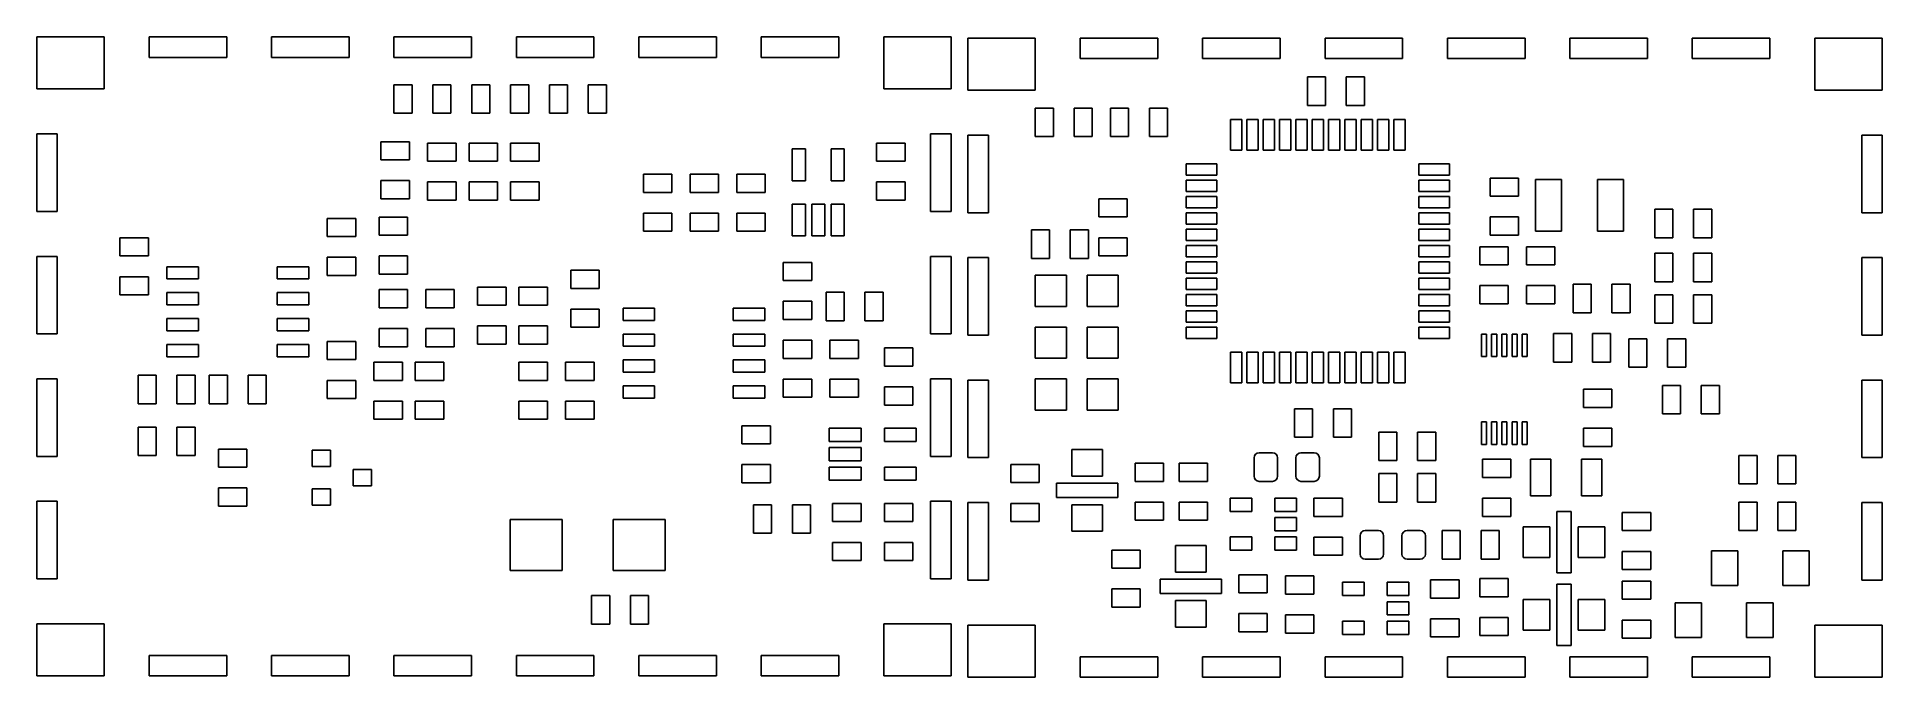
# Model space of a CAD drawing. Extents: x 0.02 to 3.58, y 0.39 to 1.62.
import ezdxf

# ---------------------------------------------------------------- set-up
doc = ezdxf.new("R2010")
doc.units = 0
doc.header["$MEASUREMENT"] = 0
doc.layers.add('BLACK', color=7, linetype='CONTINUOUS')

msp = doc.modelspace()

# ---------------------------------------------------------------- linework, layer by layer
at = {"layer": 'BLACK', "linetype": 'CONTINUOUS'}
for p, q in [((0.018661, 1.51929), (0.018661, 1.61969)), ((0.018661, 1.61969), (0.148583, 1.61969)), ((0.148583, 1.61969), (0.148583, 1.51929)), ((0.235197, 1.58031), (0.235197, 1.61969)), ((0.235197, 1.61969), (0.384803, 1.61969)), ((0.384803, 1.61969), (0.384803, 1.58031)), ((0.471417, 1.58031), (0.471417, 1.61969)), ((0.471417, 1.61969), (0.621024, 1.61969)), ((0.621024, 1.61969), (0.621024, 1.58031)), ((0.707638, 1.58031), (0.707638, 1.61969)), ((0.707638, 1.61969), (0.857244, 1.61969)), ((0.857244, 1.61969), (0.857244, 1.58031)), ((0.943858, 1.58031), (0.943858, 1.61969)), ((0.943858, 1.61969), (1.09346, 1.61969)), ((1.09346, 1.61969), (1.09346, 1.58031)), ((1.18008, 1.58031), (1.18008, 1.61969)), ((1.18008, 1.61969), (1.32969, 1.61969)), ((1.32969, 1.61969), (1.32969, 1.58031)), ((1.4163, 1.58031), (1.4163, 1.61969)), ((1.4163, 1.61969), (1.56591, 1.61969)), ((1.56591, 1.61969), (1.56591, 1.58031)), ((1.65252, 1.51929), (1.65252, 1.61969)), ((1.65252, 1.61969), (1.78244, 1.61969)), ((1.78244, 1.61969), (1.78244, 1.51929)), ((1.815, 1.51689), (1.815, 1.61728)), ((1.815, 1.61728), (1.94492, 1.61728)), ((1.94492, 1.61728), (1.94492, 1.51689)), ((2.03154, 1.57791), (2.03154, 1.61728)), ((2.03154, 1.61728), (2.18114, 1.61728)), ((2.18114, 1.61728), (2.18114, 1.57791)), ((2.26776, 1.57791), (2.26776, 1.61728)), ((2.26776, 1.61728), (2.41736, 1.61728)), ((2.41736, 1.61728), (2.41736, 1.57791)), ((2.50398, 1.57791), (2.50398, 1.61728)), ((2.50398, 1.61728), (2.65358, 1.61728)), ((2.65358, 1.61728), (2.65358, 1.57791)), ((2.7402, 1.57791), (2.7402, 1.61728)), ((2.7402, 1.61728), (2.8898, 1.61728)), ((2.8898, 1.61728), (2.8898, 1.57791)), ((2.97642, 1.57791), (2.97642, 1.61728)), ((2.97642, 1.61728), (3.12602, 1.61728)), ((3.12602, 1.61728), (3.12602, 1.57791)), ((3.21264, 1.57791), (3.21264, 1.61728)), ((3.21264, 1.61728), (3.36224, 1.61728)), ((3.36224, 1.61728), (3.36224, 1.57791)), ((3.44886, 1.51689), (3.44886, 1.61728)), ((3.44886, 1.61728), (3.57878, 1.61728)), ((3.57878, 1.61728), (3.57878, 1.51689)), ((0.384803, 1.58031), (0.235197, 1.58031)), ((0.621024, 1.58031), (0.471417, 1.58031)), ((0.857244, 1.58031), (0.707638, 1.58031)), ((1.09346, 1.58031), (0.943858, 1.58031)), ((1.32969, 1.58031), (1.18008, 1.58031)), ((1.56591, 1.58031), (1.4163, 1.58031)), ((2.18114, 1.57791), (2.03154, 1.57791)), ((2.41736, 1.57791), (2.26776, 1.57791)), ((2.65358, 1.57791), (2.50398, 1.57791)), ((2.8898, 1.57791), (2.7402, 1.57791)), ((3.12602, 1.57791), (2.97642, 1.57791)), ((3.36224, 1.57791), (3.21264, 1.57791)), ((2.47, 1.4875), (2.47, 1.5425)), ((2.47, 1.5425), (2.505, 1.5425)), ((2.505, 1.5425), (2.505, 1.4875)), ((2.545, 1.4875), (2.545, 1.5425)), ((2.545, 1.5425), (2.58, 1.5425)), ((2.58, 1.5425), (2.58, 1.4875)), ((0.148583, 1.51929), (0.018661, 1.51929)), ((0.7075, 1.4725), (0.7075, 1.5275)), ((0.7075, 1.5275), (0.7425, 1.5275)), ((0.7425, 1.5275), (0.7425, 1.4725)), ((0.7825, 1.4725), (0.7825, 1.5275)), ((0.7825, 1.5275), (0.8175, 1.5275)), ((0.8175, 1.5275), (0.8175, 1.4725)), ((0.8575, 1.4725), (0.8575, 1.5275)), ((0.8575, 1.5275), (0.8925, 1.5275)), ((0.8925, 1.5275), (0.8925, 1.4725)), ((0.9325, 1.4725), (0.9325, 1.5275)), ((0.9325, 1.5275), (0.9675, 1.5275)), ((0.9675, 1.5275), (0.9675, 1.4725)), ((1.0075, 1.4725), (1.0075, 1.5275)), ((1.0075, 1.5275), (1.0425, 1.5275)), ((1.0425, 1.5275), (1.0425, 1.4725)), ((1.0825, 1.4725), (1.0825, 1.5275)), ((1.0825, 1.5275), (1.1175, 1.5275)), ((1.1175, 1.5275), (1.1175, 1.4725)), ((1.78244, 1.51929), (1.65252, 1.51929)), ((1.94492, 1.51689), (1.815, 1.51689)), ((3.57878, 1.51689), (3.44886, 1.51689)), ((0.7425, 1.4725), (0.7075, 1.4725)), ((0.8175, 1.4725), (0.7825, 1.4725)), ((0.8925, 1.4725), (0.8575, 1.4725)), ((0.9675, 1.4725), (0.9325, 1.4725)), ((1.0425, 1.4725), (1.0075, 1.4725)), ((1.1175, 1.4725), (1.0825, 1.4725)), ((1.945, 1.4275), (1.945, 1.4825)), ((1.945, 1.4825), (1.98, 1.4825)), ((1.98, 1.4825), (1.98, 1.4275)), ((2.02, 1.4275), (2.02, 1.4825)), ((2.02, 1.4825), (2.055, 1.4825)), ((2.055, 1.4825), (2.055, 1.4275)), ((2.09, 1.4275), (2.09, 1.4825)), ((2.09, 1.4825), (2.125, 1.4825)), ((2.125, 1.4825), (2.125, 1.4275)), ((2.165, 1.4275), (2.165, 1.4825)), ((2.165, 1.4825), (2.2, 1.4825)), ((2.2, 1.4825), (2.2, 1.4275)), ((2.32185, 1.40118), (2.32185, 1.46024)), ((2.32185, 1.46024), (2.3435, 1.46024)), ((2.3435, 1.46024), (2.3435, 1.40118)), ((2.35335, 1.40118), (2.35335, 1.46024)), ((2.35335, 1.46024), (2.375, 1.46024)), ((2.375, 1.46024), (2.375, 1.40118)), ((2.38484, 1.40118), (2.38484, 1.46024)), ((2.38484, 1.46024), (2.4065, 1.46024)), ((2.4065, 1.46024), (2.4065, 1.40118)), ((2.41634, 1.40118), (2.41634, 1.46024)), ((2.41634, 1.46024), (2.43799, 1.46024)), ((2.43799, 1.46024), (2.43799, 1.40118)), ((2.44783, 1.40118), (2.44783, 1.46024)), ((2.44783, 1.46024), (2.46949, 1.46024)), ((2.46949, 1.46024), (2.46949, 1.40118)), ((2.505, 1.4875), (2.47, 1.4875)), ((2.47933, 1.40118), (2.47933, 1.46024)), ((2.47933, 1.46024), (2.50098, 1.46024)), ((2.50098, 1.46024), (2.50098, 1.40118)), ((2.51083, 1.40118), (2.51083, 1.46024)), ((2.51083, 1.46024), (2.53248, 1.46024)), ((2.53248, 1.46024), (2.53248, 1.40118)), ((2.54232, 1.40118), (2.54232, 1.46024)), ((2.54232, 1.46024), (2.56398, 1.46024)), ((2.58, 1.4875), (2.545, 1.4875)), ((2.56398, 1.46024), (2.56398, 1.40118)), ((2.57382, 1.40118), (2.57382, 1.46024)), ((2.57382, 1.46024), (2.59547, 1.46024)), ((2.59547, 1.46024), (2.59547, 1.40118)), ((2.60531, 1.40118), (2.60531, 1.46024)), ((2.60531, 1.46024), (2.62697, 1.46024)), ((2.62697, 1.46024), (2.62697, 1.40118)), ((2.63681, 1.40118), (2.63681, 1.46024)), ((2.63681, 1.46024), (2.65846, 1.46024)), ((2.65846, 1.46024), (2.65846, 1.40118)), ((0.018661, 1.28307), (0.018661, 1.43268)), ((0.018661, 1.43268), (0.058031, 1.43268)), ((0.058031, 1.43268), (0.058031, 1.28307)), ((1.74307, 1.28307), (1.74307, 1.43268)), ((1.74307, 1.43268), (1.78244, 1.43268)), ((1.78244, 1.43268), (1.78244, 1.28307)), ((1.815, 1.28067), (1.815, 1.43028)), ((1.815, 1.43028), (1.85437, 1.43028)), ((1.85437, 1.43028), (1.85437, 1.28067)), ((1.98, 1.4275), (1.945, 1.4275)), ((2.055, 1.4275), (2.02, 1.4275)), ((2.125, 1.4275), (2.09, 1.4275)), ((2.2, 1.4275), (2.165, 1.4275)), ((3.53941, 1.28067), (3.53941, 1.43028)), ((3.53941, 1.43028), (3.57878, 1.43028)), ((3.57878, 1.43028), (3.57878, 1.28067)), ((0.6825, 1.3825), (0.6825, 1.4175)), ((0.6825, 1.4175), (0.7375, 1.4175)), ((0.7375, 1.4175), (0.7375, 1.3825)), ((0.7725, 1.38), (0.7725, 1.415)), ((0.7725, 1.415), (0.8275, 1.415)), ((0.8275, 1.415), (0.8275, 1.38)), ((0.8525, 1.38), (0.8525, 1.415)), ((0.8525, 1.415), (0.9075, 1.415)), ((0.9075, 1.415), (0.9075, 1.38)), ((0.9325, 1.38), (0.9325, 1.415)), ((0.9325, 1.415), (0.9875, 1.415)), ((0.9875, 1.415), (0.9875, 1.38)), ((1.4761, 1.3422), (1.4761, 1.40362)), ((1.4761, 1.40362), (1.50169, 1.40362)), ((1.50169, 1.40362), (1.50169, 1.3422)), ((1.55091, 1.3422), (1.55091, 1.40362)), ((1.55091, 1.40362), (1.5765, 1.40362)), ((1.5765, 1.40362), (1.5765, 1.3422)), ((1.63874, 1.37976), (1.63874, 1.41476)), ((1.63874, 1.41476), (1.69386, 1.41476)), ((1.69386, 1.41476), (1.69386, 1.37976)), ((2.3435, 1.40118), (2.32185, 1.40118)), ((2.375, 1.40118), (2.35335, 1.40118)), ((2.4065, 1.40118), (2.38484, 1.40118)), ((2.43799, 1.40118), (2.41634, 1.40118)), ((2.46949, 1.40118), (2.44783, 1.40118)), ((2.50098, 1.40118), (2.47933, 1.40118)), ((2.53248, 1.40118), (2.51083, 1.40118)), ((2.56398, 1.40118), (2.54232, 1.40118)), ((2.59547, 1.40118), (2.57382, 1.40118)), ((2.62697, 1.40118), (2.60531, 1.40118)), ((2.65846, 1.40118), (2.63681, 1.40118)), ((0.7375, 1.3825), (0.6825, 1.3825)), ((0.8275, 1.38), (0.7725, 1.38)), ((0.9075, 1.38), (0.8525, 1.38)), ((0.9875, 1.38), (0.9325, 1.38)), ((1.1888, 1.31976), (1.1888, 1.35476)), ((1.1888, 1.35476), (1.2438, 1.35476)), ((1.2438, 1.35476), (1.2438, 1.31976)), ((1.2788, 1.31976), (1.2788, 1.35476)), ((1.2788, 1.35476), (1.3338, 1.35476)), ((1.3338, 1.35476), (1.3338, 1.31976)), ((1.3688, 1.31976), (1.3688, 1.35476)), ((1.3688, 1.35476), (1.4238, 1.35476)), ((1.4238, 1.35476), (1.4238, 1.31976)), ((1.69386, 1.37976), (1.63874, 1.37976)), ((2.23622, 1.35295), (2.23622, 1.37461)), ((2.23622, 1.37461), (2.29528, 1.37461)), ((2.29528, 1.35295), (2.23622, 1.35295)), ((2.29528, 1.37461), (2.29528, 1.35295)), ((2.68504, 1.35295), (2.68504, 1.37461)), ((2.68504, 1.37461), (2.74409, 1.37461)), ((2.74409, 1.35295), (2.68504, 1.35295)), ((2.74409, 1.37461), (2.74409, 1.35295)), ((0.6825, 1.3075), (0.6825, 1.3425)), ((0.6825, 1.3425), (0.7375, 1.3425)), ((0.7375, 1.3425), (0.7375, 1.3075)), ((0.7725, 1.305), (0.7725, 1.34)), ((0.7725, 1.34), (0.8275, 1.34)), ((0.8275, 1.34), (0.8275, 1.305)), ((0.8525, 1.305), (0.8525, 1.34)), ((0.8525, 1.34), (0.9075, 1.34)), ((0.9075, 1.34), (0.9075, 1.305)), ((0.9325, 1.305), (0.9325, 1.34)), ((0.9325, 1.34), (0.9875, 1.34)), ((0.9875, 1.34), (0.9875, 1.305)), ((1.2438, 1.31976), (1.1888, 1.31976)), ((1.3338, 1.31976), (1.2788, 1.31976)), ((1.4238, 1.31976), (1.3688, 1.31976)), ((1.50169, 1.3422), (1.4761, 1.3422)), ((1.5765, 1.3422), (1.55091, 1.3422)), ((1.63874, 1.30457), (1.63874, 1.33996)), ((1.63874, 1.33996), (1.69386, 1.33996)), ((1.69386, 1.33996), (1.69386, 1.30457)), ((2.23622, 1.32146), (2.23622, 1.34311)), ((2.23622, 1.34311), (2.29528, 1.34311)), ((2.29528, 1.32146), (2.23622, 1.32146)), ((2.29528, 1.34311), (2.29528, 1.32146)), ((2.68504, 1.32146), (2.68504, 1.34311)), ((2.68504, 1.34311), (2.74409, 1.34311)), ((2.74409, 1.32146), (2.68504, 1.32146)), ((2.74409, 1.34311), (2.74409, 1.32146)), ((2.8225, 1.3125), (2.8225, 1.3475)), ((2.8225, 1.3475), (2.8775, 1.3475)), ((2.8775, 1.3475), (2.8775, 1.3125)), ((2.91, 1.245), (2.91, 1.345)), ((2.91, 1.345), (2.96, 1.345)), ((2.96, 1.345), (2.96, 1.245)), ((3.03, 1.245), (3.03, 1.345)), ((3.03, 1.345), (3.08, 1.345)), ((3.08, 1.345), (3.08, 1.245)), ((0.058031, 1.28307), (0.018661, 1.28307)), ((0.7375, 1.3075), (0.6825, 1.3075)), ((0.8275, 1.305), (0.7725, 1.305)), ((0.9075, 1.305), (0.8525, 1.305)), ((0.9875, 1.305), (0.9325, 1.305)), ((1.4761, 1.23591), (1.4761, 1.29732)), ((1.4761, 1.29732), (1.50169, 1.29732)), ((1.50169, 1.29732), (1.50169, 1.23591)), ((1.5135, 1.23591), (1.5135, 1.29732)), ((1.5135, 1.29732), (1.53909, 1.29732)), ((1.53909, 1.29732), (1.53909, 1.23591)), ((1.55091, 1.23591), (1.55091, 1.29732)), ((1.55091, 1.29732), (1.5765, 1.29732)), ((1.5765, 1.29732), (1.5765, 1.23591)), ((1.69386, 1.30457), (1.63874, 1.30457)), ((1.78244, 1.28307), (1.74307, 1.28307)), ((2.0675, 1.2725), (2.0675, 1.3075)), ((2.0675, 1.3075), (2.1225, 1.3075)), ((2.1225, 1.3075), (2.1225, 1.2725)), ((2.23622, 1.28996), (2.23622, 1.31161)), ((2.23622, 1.31161), (2.29528, 1.31161)), ((2.29528, 1.28996), (2.23622, 1.28996)), ((2.29528, 1.31161), (2.29528, 1.28996)), ((2.68504, 1.28996), (2.68504, 1.31161)), ((2.68504, 1.31161), (2.74409, 1.31161)), ((2.74409, 1.28996), (2.68504, 1.28996)), ((2.74409, 1.31161), (2.74409, 1.28996)), ((2.8775, 1.3125), (2.8225, 1.3125)), ((3.14, 1.2325), (3.14, 1.2875)), ((3.14, 1.2875), (3.175, 1.2875)), ((3.175, 1.2875), (3.175, 1.2325)), ((3.215, 1.2325), (3.215, 1.2875)), ((3.215, 1.2875), (3.25, 1.2875)), ((3.25, 1.2875), (3.25, 1.2325)), ((0.578799, 1.23476), (0.578799, 1.26976)), ((0.578799, 1.26976), (0.633799, 1.26976)), ((0.633799, 1.26976), (0.633799, 1.23476)), ((0.678799, 1.23726), (0.678799, 1.27226)), ((0.678799, 1.27226), (0.733799, 1.27226)), ((0.733799, 1.27226), (0.733799, 1.23726)), ((1.1888, 1.24476), (1.1888, 1.27976)), ((1.1888, 1.27976), (1.2438, 1.27976)), ((1.2438, 1.27976), (1.2438, 1.24476)), ((1.2788, 1.24476), (1.2788, 1.27976)), ((1.2788, 1.27976), (1.3338, 1.27976)), ((1.3338, 1.27976), (1.3338, 1.24476)), ((1.3688, 1.24476), (1.3688, 1.27976)), ((1.3688, 1.27976), (1.4238, 1.27976)), ((1.4238, 1.27976), (1.4238, 1.24476)), ((1.85437, 1.28067), (1.815, 1.28067)), ((1.9375, 1.1925), (1.9375, 1.2475)), ((1.9375, 1.2475), (1.9725, 1.2475)), ((1.9725, 1.2475), (1.9725, 1.1925)), ((2.0125, 1.1925), (2.0125, 1.2475)), ((2.0125, 1.2475), (2.0475, 1.2475)), ((2.0475, 1.2475), (2.0475, 1.1925)), ((2.1225, 1.2725), (2.0675, 1.2725)), ((2.23622, 1.25846), (2.23622, 1.28012)), ((2.23622, 1.28012), (2.29528, 1.28012)), ((2.29528, 1.25846), (2.23622, 1.25846)), ((2.23622, 1.22697), (2.23622, 1.24862)), ((2.23622, 1.24862), (2.29528, 1.24862)), ((2.29528, 1.28012), (2.29528, 1.25846)), ((2.29528, 1.24862), (2.29528, 1.22697)), ((2.68504, 1.25846), (2.68504, 1.28012)), ((2.68504, 1.28012), (2.74409, 1.28012)), ((2.74409, 1.25846), (2.68504, 1.25846)), ((2.68504, 1.22697), (2.68504, 1.24862)), ((2.68504, 1.24862), (2.74409, 1.24862)), ((2.74409, 1.28012), (2.74409, 1.25846)), ((2.74409, 1.24862), (2.74409, 1.22697)), ((2.8225, 1.2375), (2.8225, 1.2725)), ((2.8225, 1.2725), (2.8775, 1.2725)), ((2.8775, 1.2725), (2.8775, 1.2375)), ((3.57878, 1.28067), (3.53941, 1.28067)), ((0.178799, 1.19726), (0.178799, 1.23226)), ((0.178799, 1.23226), (0.233799, 1.23226)), ((0.233799, 1.23226), (0.233799, 1.19726)), ((0.633799, 1.23476), (0.578799, 1.23476)), ((0.733799, 1.23726), (0.678799, 1.23726)), ((1.2438, 1.24476), (1.1888, 1.24476)), ((1.3338, 1.24476), (1.2788, 1.24476)), ((1.4238, 1.24476), (1.3688, 1.24476)), ((1.50169, 1.23591), (1.4761, 1.23591)), ((1.53909, 1.23591), (1.5135, 1.23591)), ((1.5765, 1.23591), (1.55091, 1.23591)), ((2.0675, 1.1975), (2.0675, 1.2325)), ((2.0675, 1.2325), (2.1225, 1.2325)), ((2.1225, 1.2325), (2.1225, 1.1975)), ((2.29528, 1.22697), (2.23622, 1.22697)), ((2.23622, 1.19547), (2.23622, 1.21713)), ((2.23622, 1.21713), (2.29528, 1.21713)), ((2.29528, 1.21713), (2.29528, 1.19547)), ((2.74409, 1.22697), (2.68504, 1.22697)), ((2.68504, 1.19547), (2.68504, 1.21713)), ((2.68504, 1.21713), (2.74409, 1.21713)), ((2.74409, 1.21713), (2.74409, 1.19547)), ((2.8025, 1.18), (2.8025, 1.215)), ((2.8025, 1.215), (2.8575, 1.215)), ((2.8775, 1.2375), (2.8225, 1.2375)), ((2.8575, 1.215), (2.8575, 1.18)), ((2.8925, 1.18), (2.8925, 1.215)), ((2.8925, 1.215), (2.9475, 1.215)), ((2.96, 1.245), (2.91, 1.245)), ((2.9475, 1.215), (2.9475, 1.18)), ((3.08, 1.245), (3.03, 1.245)), ((3.175, 1.2325), (3.14, 1.2325)), ((3.25, 1.2325), (3.215, 1.2325)), ((0.018661, 1.04685), (0.018661, 1.19646)), ((0.018661, 1.19646), (0.058031, 1.19646)), ((0.058031, 1.19646), (0.058031, 1.04685)), ((0.233799, 1.19726), (0.178799, 1.19726)), ((0.269488, 1.15295), (0.269488, 1.17657)), ((0.269488, 1.17657), (0.330512, 1.17657)), ((0.330512, 1.17657), (0.330512, 1.15295)), ((0.482087, 1.15295), (0.482087, 1.17657)), ((0.482087, 1.17657), (0.54311, 1.17657)), ((0.54311, 1.17657), (0.54311, 1.15295)), ((0.578799, 1.15976), (0.578799, 1.19476)), ((0.578799, 1.19476), (0.633799, 1.19476)), ((0.633799, 1.19476), (0.633799, 1.15976)), ((0.678799, 1.16226), (0.678799, 1.19726)), ((0.678799, 1.19726), (0.733799, 1.19726)), ((0.733799, 1.19726), (0.733799, 1.16226)), ((1.4588, 1.14976), (1.4588, 1.18476)), ((1.4588, 1.18476), (1.5138, 1.18476)), ((1.5138, 1.18476), (1.5138, 1.14976)), ((1.74307, 1.04685), (1.74307, 1.19646)), ((1.74307, 1.19646), (1.78244, 1.19646)), ((1.78244, 1.19646), (1.78244, 1.04685)), ((1.815, 1.04445), (1.815, 1.19406)), ((1.815, 1.19406), (1.85437, 1.19406)), ((1.85437, 1.19406), (1.85437, 1.04445)), ((1.9725, 1.1925), (1.9375, 1.1925)), ((2.0475, 1.1925), (2.0125, 1.1925)), ((2.1225, 1.1975), (2.0675, 1.1975)), ((2.29528, 1.19547), (2.23622, 1.19547)), ((2.23622, 1.16398), (2.23622, 1.18563)), ((2.23622, 1.18563), (2.29528, 1.18563)), ((2.29528, 1.18563), (2.29528, 1.16398)), ((2.74409, 1.19547), (2.68504, 1.19547)), ((2.68504, 1.16398), (2.68504, 1.18563)), ((2.68504, 1.18563), (2.74409, 1.18563)), ((2.74409, 1.18563), (2.74409, 1.16398)), ((2.8575, 1.18), (2.8025, 1.18)), ((2.9475, 1.18), (2.8925, 1.18)), ((3.14, 1.1475), (3.14, 1.2025)), ((3.14, 1.2025), (3.175, 1.2025)), ((3.175, 1.2025), (3.175, 1.1475)), ((3.215, 1.1475), (3.215, 1.2025)), ((3.215, 1.2025), (3.25, 1.2025)), ((3.25, 1.2025), (3.25, 1.1475)), ((3.53941, 1.04445), (3.53941, 1.19406)), ((3.53941, 1.19406), (3.57878, 1.19406)), ((3.57878, 1.19406), (3.57878, 1.04445)), ((0.178799, 1.12226), (0.178799, 1.15726)), ((0.178799, 1.15726), (0.233799, 1.15726)), ((0.233799, 1.15726), (0.233799, 1.12226)), ((0.330512, 1.15295), (0.269488, 1.15295)), ((0.54311, 1.15295), (0.482087, 1.15295)), ((0.633799, 1.15976), (0.578799, 1.15976)), ((0.733799, 1.16226), (0.678799, 1.16226)), ((1.0488, 1.13476), (1.0488, 1.16976)), ((1.0488, 1.16976), (1.1038, 1.16976)), ((1.1038, 1.16976), (1.1038, 1.13476)), ((1.5138, 1.14976), (1.4588, 1.14976)), ((1.945, 1.1), (1.945, 1.16)), ((1.945, 1.16), (2.005, 1.16)), ((2.005, 1.16), (2.005, 1.1)), ((2.045, 1.1), (2.045, 1.16)), ((2.045, 1.16), (2.105, 1.16)), ((2.105, 1.16), (2.105, 1.1)), ((2.29528, 1.16398), (2.23622, 1.16398)), ((2.23622, 1.13248), (2.23622, 1.15413)), ((2.23622, 1.15413), (2.29528, 1.15413)), ((2.29528, 1.15413), (2.29528, 1.13248)), ((2.74409, 1.16398), (2.68504, 1.16398)), ((2.68504, 1.13248), (2.68504, 1.15413)), ((2.68504, 1.15413), (2.74409, 1.15413)), ((2.74409, 1.15413), (2.74409, 1.13248)), ((2.8025, 1.105), (2.8025, 1.14)), ((2.8025, 1.14), (2.8575, 1.14)), ((2.8575, 1.14), (2.8575, 1.105)), ((2.8925, 1.105), (2.8925, 1.14)), ((2.8925, 1.14), (2.9475, 1.14)), ((2.9475, 1.14), (2.9475, 1.105)), ((2.9825, 1.0875), (2.9825, 1.1425)), ((2.9825, 1.1425), (3.0175, 1.1425)), ((3.0175, 1.1425), (3.0175, 1.0875)), ((3.0575, 1.0875), (3.0575, 1.1425)), ((3.0575, 1.1425), (3.0925, 1.1425)), ((3.0925, 1.1425), (3.0925, 1.0875)), ((3.175, 1.1475), (3.14, 1.1475)), ((3.25, 1.1475), (3.215, 1.1475)), ((0.233799, 1.12226), (0.178799, 1.12226)), ((0.269488, 1.10295), (0.269488, 1.12657)), ((0.269488, 1.12657), (0.330512, 1.12657)), ((0.330512, 1.12657), (0.330512, 1.10295)), ((0.482087, 1.10295), (0.482087, 1.12657)), ((0.482087, 1.12657), (0.54311, 1.12657)), ((0.54311, 1.12657), (0.54311, 1.10295)), ((0.678799, 1.09726), (0.678799, 1.13226)), ((0.678799, 1.13226), (0.733799, 1.13226)), ((0.733799, 1.13226), (0.733799, 1.09726)), ((0.768799, 1.09726), (0.768799, 1.13226)), ((0.768799, 1.13226), (0.823799, 1.13226)), ((0.823799, 1.13226), (0.823799, 1.09726)), ((0.868799, 1.10226), (0.868799, 1.13726)), ((0.868799, 1.13726), (0.923799, 1.13726)), ((0.923799, 1.13726), (0.923799, 1.10226)), ((0.948799, 1.10226), (0.948799, 1.13726)), ((0.948799, 1.13726), (1.0038, 1.13726)), ((1.0038, 1.13726), (1.0038, 1.10226)), ((1.1038, 1.13476), (1.0488, 1.13476)), ((1.4588, 1.07476), (1.4588, 1.10976)), ((1.4588, 1.10976), (1.5138, 1.10976)), ((1.5138, 1.10976), (1.5138, 1.07476)), ((1.5413, 1.07226), (1.5413, 1.12726)), ((1.5413, 1.12726), (1.5763, 1.12726)), ((1.5763, 1.12726), (1.5763, 1.07226)), ((1.6163, 1.07226), (1.6163, 1.12726)), ((1.6163, 1.12726), (1.6513, 1.12726)), ((1.6513, 1.12726), (1.6513, 1.07226)), ((2.29528, 1.13248), (2.23622, 1.13248)), ((2.23622, 1.10098), (2.23622, 1.12264)), ((2.23622, 1.12264), (2.29528, 1.12264)), ((2.29528, 1.12264), (2.29528, 1.10098)), ((2.74409, 1.13248), (2.68504, 1.13248)), ((2.68504, 1.10098), (2.68504, 1.12264)), ((2.68504, 1.12264), (2.74409, 1.12264)), ((2.74409, 1.12264), (2.74409, 1.10098)), ((2.8575, 1.105), (2.8025, 1.105)), ((2.9475, 1.105), (2.8925, 1.105)), ((3.14, 1.0675), (3.14, 1.1225)), ((3.14, 1.1225), (3.175, 1.1225)), ((3.175, 1.1225), (3.175, 1.0675)), ((3.215, 1.0675), (3.215, 1.1225)), ((3.215, 1.1225), (3.25, 1.1225)), ((3.25, 1.1225), (3.25, 1.0675)), ((0.330512, 1.10295), (0.269488, 1.10295)), ((0.269488, 1.05295), (0.269488, 1.07657)), ((0.269488, 1.07657), (0.330512, 1.07657)), ((0.330512, 1.07657), (0.330512, 1.05295)), ((0.54311, 1.10295), (0.482087, 1.10295)), ((0.482087, 1.05295), (0.482087, 1.07657)), ((0.482087, 1.07657), (0.54311, 1.07657)), ((0.54311, 1.07657), (0.54311, 1.05295)), ((0.733799, 1.09726), (0.678799, 1.09726)), ((0.823799, 1.09726), (0.768799, 1.09726)), ((0.923799, 1.10226), (0.868799, 1.10226)), ((1.0038, 1.10226), (0.948799, 1.10226)), ((1.0488, 1.05976), (1.0488, 1.09476)), ((1.0488, 1.09476), (1.1038, 1.09476)), ((1.1038, 1.09476), (1.1038, 1.05976)), ((1.14949, 1.07295), (1.14949, 1.09657)), ((1.14949, 1.09657), (1.21051, 1.09657)), ((1.21051, 1.07295), (1.14949, 1.07295)), ((1.21051, 1.09657), (1.21051, 1.07295)), ((1.36209, 1.07295), (1.36209, 1.09657)), ((1.36209, 1.09657), (1.42311, 1.09657)), ((1.42311, 1.07295), (1.36209, 1.07295)), ((1.42311, 1.09657), (1.42311, 1.07295)), ((1.5138, 1.07476), (1.4588, 1.07476)), ((1.5763, 1.07226), (1.5413, 1.07226)), ((1.6513, 1.07226), (1.6163, 1.07226)), ((2.005, 1.1), (1.945, 1.1)), ((2.105, 1.1), (2.045, 1.1)), ((2.29528, 1.10098), (2.23622, 1.10098)), ((2.23622, 1.06949), (2.23622, 1.09114)), ((2.23622, 1.09114), (2.29528, 1.09114)), ((2.29528, 1.06949), (2.23622, 1.06949)), ((2.29528, 1.09114), (2.29528, 1.06949)), ((2.74409, 1.10098), (2.68504, 1.10098)), ((2.68504, 1.06949), (2.68504, 1.09114)), ((2.68504, 1.09114), (2.74409, 1.09114)), ((2.74409, 1.06949), (2.68504, 1.06949)), ((2.74409, 1.09114), (2.74409, 1.06949)), ((3.0175, 1.0875), (2.9825, 1.0875)), ((3.0925, 1.0875), (3.0575, 1.0875)), ((0.058031, 1.04685), (0.018661, 1.04685)), ((0.330512, 1.05295), (0.269488, 1.05295)), ((0.54311, 1.05295), (0.482087, 1.05295)), ((0.678799, 1.02226), (0.678799, 1.05726)), ((0.678799, 1.05726), (0.733799, 1.05726)), ((0.733799, 1.05726), (0.733799, 1.02226)), ((0.768799, 1.02226), (0.768799, 1.05726)), ((0.768799, 1.05726), (0.823799, 1.05726)), ((0.823799, 1.05726), (0.823799, 1.02226)), ((0.868799, 1.02726), (0.868799, 1.06226)), ((0.868799, 1.06226), (0.923799, 1.06226)), ((0.923799, 1.06226), (0.923799, 1.02726)), ((0.948799, 1.02726), (0.948799, 1.06226)), ((0.948799, 1.06226), (1.0038, 1.06226)), ((1.0038, 1.06226), (1.0038, 1.02726)), ((1.1038, 1.05976), (1.0488, 1.05976)), ((1.14949, 1.02295), (1.14949, 1.04657)), ((1.14949, 1.04657), (1.21051, 1.04657)), ((1.21051, 1.04657), (1.21051, 1.02295)), ((1.36209, 1.02295), (1.36209, 1.04657)), ((1.36209, 1.04657), (1.42311, 1.04657)), ((1.42311, 1.04657), (1.42311, 1.02295)), ((1.4588, 0.999764), (1.4588, 1.03476)), ((1.4588, 1.03476), (1.5138, 1.03476)), ((1.5138, 1.03476), (1.5138, 0.999764)), ((1.5488, 0.999764), (1.5488, 1.03476)), ((1.5488, 1.03476), (1.6038, 1.03476)), ((1.6038, 1.03476), (1.6038, 0.999764)), ((1.78244, 1.04685), (1.74307, 1.04685)), ((1.85437, 1.04445), (1.815, 1.04445)), ((1.945, 1), (1.945, 1.06)), ((1.945, 1.06), (2.005, 1.06)), ((2.005, 1.06), (2.005, 1)), ((2.045, 1), (2.045, 1.06)), ((2.045, 1.06), (2.105, 1.06)), ((2.105, 1.06), (2.105, 1)), ((2.23622, 1.03799), (2.23622, 1.05965)), ((2.23622, 1.05965), (2.29528, 1.05965)), ((2.29528, 1.03799), (2.23622, 1.03799)), ((2.29528, 1.05965), (2.29528, 1.03799)), ((2.68504, 1.03799), (2.68504, 1.05965)), ((2.68504, 1.05965), (2.74409, 1.05965)), ((2.74409, 1.03799), (2.68504, 1.03799)), ((2.74409, 1.05965), (2.74409, 1.03799)), ((2.80571, 1.00299), (2.80571, 1.0463)), ((2.80571, 1.0463), (2.81555, 1.0463)), ((2.81555, 1.0463), (2.81555, 1.00299)), ((2.82539, 1.00299), (2.82539, 1.0463)), ((2.82539, 1.0463), (2.83524, 1.0463)), ((2.83524, 1.0463), (2.83524, 1.00299)), ((2.84508, 1.00299), (2.84508, 1.0463)), ((2.84508, 1.0463), (2.85492, 1.0463)), ((2.85492, 1.0463), (2.85492, 1.00299)), ((2.86476, 1.00299), (2.86476, 1.0463)), ((2.86476, 1.0463), (2.87461, 1.0463)), ((2.87461, 1.0463), (2.87461, 1.00299)), ((2.88445, 1.00299), (2.88445, 1.0463)), ((2.88445, 1.0463), (2.89429, 1.0463)), ((2.89429, 1.0463), (2.89429, 1.00299)), ((2.945, 0.9925), (2.945, 1.0475)), ((2.945, 1.0475), (2.98, 1.0475)), ((2.98, 1.0475), (2.98, 0.9925)), ((3.02, 0.9925), (3.02, 1.0475)), ((3.02, 1.0475), (3.055, 1.0475)), ((3.055, 1.0475), (3.055, 0.9925)), ((3.09, 0.9825), (3.09, 1.0375)), ((3.09, 1.0375), (3.125, 1.0375)), ((3.125, 1.0375), (3.125, 0.9825)), ((3.175, 1.0675), (3.14, 1.0675)), ((3.165, 0.9825), (3.165, 1.0375)), ((3.165, 1.0375), (3.2, 1.0375)), ((3.2, 1.0375), (3.2, 0.9825)), ((3.25, 1.0675), (3.215, 1.0675)), ((3.57878, 1.04445), (3.53941, 1.04445)), ((0.269488, 1.00295), (0.269488, 1.02657)), ((0.269488, 1.02657), (0.330512, 1.02657)), ((0.330512, 1.00295), (0.269488, 1.00295)), ((0.330512, 1.02657), (0.330512, 1.00295)), ((0.482087, 1.00295), (0.482087, 1.02657)), ((0.482087, 1.02657), (0.54311, 1.02657)), ((0.54311, 1.00295), (0.482087, 1.00295)), ((0.54311, 1.02657), (0.54311, 1.00295)), ((0.578799, 0.997264), (0.578799, 1.03226)), ((0.578799, 1.03226), (0.633799, 1.03226)), ((0.633799, 0.997264), (0.578799, 0.997264)), ((0.633799, 1.03226), (0.633799, 0.997264)), ((0.733799, 1.02226), (0.678799, 1.02226)), ((0.823799, 1.02226), (0.768799, 1.02226)), ((0.923799, 1.02726), (0.868799, 1.02726)), ((1.0038, 1.02726), (0.948799, 1.02726)), ((1.21051, 1.02295), (1.14949, 1.02295)), ((1.42311, 1.02295), (1.36209, 1.02295)), ((1.5138, 0.999764), (1.4588, 0.999764)), ((1.6038, 0.999764), (1.5488, 0.999764)), ((1.6538, 0.984764), (1.6538, 1.01976)), ((1.6538, 1.01976), (1.7088, 1.01976)), ((1.7088, 1.01976), (1.7088, 0.984764)), ((2.005, 1), (1.945, 1)), ((2.105, 1), (2.045, 1)), ((2.32185, 0.952362), (2.32185, 1.01142)), ((2.32185, 1.01142), (2.3435, 1.01142)), ((2.3435, 1.01142), (2.3435, 0.952362)), ((2.35335, 0.952362), (2.35335, 1.01142)), ((2.35335, 1.01142), (2.375, 1.01142)), ((2.375, 1.01142), (2.375, 0.952362)), ((2.38484, 0.952362), (2.38484, 1.01142)), ((2.38484, 1.01142), (2.4065, 1.01142)), ((2.4065, 1.01142), (2.4065, 0.952362)), ((2.41634, 0.952362), (2.41634, 1.01142)), ((2.41634, 1.01142), (2.43799, 1.01142)), ((2.43799, 1.01142), (2.43799, 0.952362)), ((2.44783, 0.952362), (2.44783, 1.01142)), ((2.44783, 1.01142), (2.46949, 1.01142)), ((2.46949, 1.01142), (2.46949, 0.952362)), ((2.47933, 0.952362), (2.47933, 1.01142)), ((2.47933, 1.01142), (2.50098, 1.01142)), ((2.50098, 1.01142), (2.50098, 0.952362)), ((2.51083, 0.952362), (2.51083, 1.01142)), ((2.51083, 1.01142), (2.53248, 1.01142)), ((2.53248, 1.01142), (2.53248, 0.952362)), ((2.54232, 0.952362), (2.54232, 1.01142)), ((2.54232, 1.01142), (2.56398, 1.01142)), ((2.56398, 1.01142), (2.56398, 0.952362)), ((2.57382, 0.952362), (2.57382, 1.01142)), ((2.57382, 1.01142), (2.59547, 1.01142)), ((2.59547, 1.01142), (2.59547, 0.952362)), ((2.60531, 0.952362), (2.60531, 1.01142)), ((2.60531, 1.01142), (2.62697, 1.01142)), ((2.62697, 1.01142), (2.62697, 0.952362)), ((2.63681, 0.952362), (2.63681, 1.01142)), ((2.63681, 1.01142), (2.65846, 1.01142)), ((2.65846, 1.01142), (2.65846, 0.952362)), ((2.81555, 1.00299), (2.80571, 1.00299)), ((2.83524, 1.00299), (2.82539, 1.00299)), ((2.85492, 1.00299), (2.84508, 1.00299)), ((2.87461, 1.00299), (2.86476, 1.00299)), ((2.89429, 1.00299), (2.88445, 1.00299)), ((0.213799, 0.912264), (0.213799, 0.967264)), ((0.213799, 0.967264), (0.248799, 0.967264)), ((0.248799, 0.967264), (0.248799, 0.912264)), ((0.288799, 0.912264), (0.288799, 0.967264)), ((0.288799, 0.967264), (0.323799, 0.967264)), ((0.323799, 0.967264), (0.323799, 0.912264)), ((0.351299, 0.912264), (0.351299, 0.967264)), ((0.351299, 0.967264), (0.386299, 0.967264)), ((0.386299, 0.967264), (0.386299, 0.912264)), ((0.426299, 0.912264), (0.426299, 0.967264)), ((0.426299, 0.967264), (0.461299, 0.967264)), ((0.461299, 0.967264), (0.461299, 0.912264)), ((0.668799, 0.957264), (0.668799, 0.992264)), ((0.668799, 0.992264), (0.723799, 0.992264)), ((0.723799, 0.992264), (0.723799, 0.957264)), ((0.748799, 0.957264), (0.748799, 0.992264)), ((0.748799, 0.992264), (0.803799, 0.992264)), ((0.803799, 0.992264), (0.803799, 0.957264)), ((0.948799, 0.957264), (0.948799, 0.992264)), ((0.948799, 0.992264), (1.0038, 0.992264)), ((1.0038, 0.992264), (1.0038, 0.957264)), ((1.0388, 0.957264), (1.0388, 0.992264)), ((1.0388, 0.992264), (1.0938, 0.992264)), ((1.0938, 0.992264), (1.0938, 0.957264)), ((1.14949, 0.972953), (1.14949, 0.996575)), ((1.14949, 0.996575), (1.21051, 0.996575)), ((1.21051, 0.972953), (1.14949, 0.972953)), ((1.21051, 0.996575), (1.21051, 0.972953)), ((1.36209, 0.972953), (1.36209, 0.996575)), ((1.36209, 0.996575), (1.42311, 0.996575)), ((1.42311, 0.972953), (1.36209, 0.972953)), ((1.42311, 0.996575), (1.42311, 0.972953)), ((1.7088, 0.984764), (1.6538, 0.984764)), ((2.98, 0.9925), (2.945, 0.9925)), ((3.055, 0.9925), (3.02, 0.9925)), ((3.125, 0.9825), (3.09, 0.9825)), ((3.2, 0.9825), (3.165, 0.9825)), ((0.018661, 0.81063), (0.018661, 0.960236)), ((0.018661, 0.960236), (0.058031, 0.960236)), ((0.058031, 0.960236), (0.058031, 0.81063)), ((0.578799, 0.922264), (0.578799, 0.957264)), ((0.578799, 0.957264), (0.633799, 0.957264)), ((0.633799, 0.957264), (0.633799, 0.922264)), ((0.723799, 0.957264), (0.668799, 0.957264)), ((0.803799, 0.957264), (0.748799, 0.957264)), ((1.0038, 0.957264), (0.948799, 0.957264)), ((1.0938, 0.957264), (1.0388, 0.957264)), ((1.14949, 0.922953), (1.14949, 0.946575)), ((1.14949, 0.946575), (1.21051, 0.946575)), ((1.21051, 0.946575), (1.21051, 0.922953)), ((1.36209, 0.922953), (1.36209, 0.946575)), ((1.36209, 0.946575), (1.42311, 0.946575)), ((1.42311, 0.946575), (1.42311, 0.922953)), ((1.4588, 0.924764), (1.4588, 0.959764)), ((1.4588, 0.959764), (1.5138, 0.959764)), ((1.5138, 0.959764), (1.5138, 0.924764)), ((1.5488, 0.924764), (1.5488, 0.959764)), ((1.5488, 0.959764), (1.6038, 0.959764)), ((1.6038, 0.959764), (1.6038, 0.924764)), ((1.6538, 0.909764), (1.6538, 0.944764)), ((1.6538, 0.944764), (1.7088, 0.944764)), ((1.7088, 0.944764), (1.7088, 0.909764)), ((1.74307, 0.81063), (1.74307, 0.960236)), ((1.74307, 0.960236), (1.78244, 0.960236)), ((1.78244, 0.960236), (1.78244, 0.81063)), ((1.815, 0.808228), (1.815, 0.957835)), ((1.815, 0.957835), (1.85437, 0.957835)), ((1.85437, 0.957835), (1.85437, 0.808228)), ((1.945, 0.9), (1.945, 0.96)), ((1.945, 0.96), (2.005, 0.96)), ((2.005, 0.96), (2.005, 0.9)), ((2.045, 0.9), (2.045, 0.96)), ((2.045, 0.96), (2.105, 0.96)), ((2.105, 0.96), (2.105, 0.9)), ((2.3435, 0.952362), (2.32185, 0.952362)), ((2.375, 0.952362), (2.35335, 0.952362)), ((2.4065, 0.952362), (2.38484, 0.952362)), ((2.43799, 0.952362), (2.41634, 0.952362)), ((2.46949, 0.952362), (2.44783, 0.952362)), ((2.50098, 0.952362), (2.47933, 0.952362)), ((2.53248, 0.952362), (2.51083, 0.952362)), ((2.56398, 0.952362), (2.54232, 0.952362)), ((2.59547, 0.952362), (2.57382, 0.952362)), ((2.62697, 0.952362), (2.60531, 0.952362)), ((2.65846, 0.952362), (2.63681, 0.952362)), ((3.0025, 0.905), (3.0025, 0.94)), ((3.0025, 0.94), (3.0575, 0.94)), ((3.0575, 0.94), (3.0575, 0.905)), ((3.155, 0.8925), (3.155, 0.9475)), ((3.155, 0.9475), (3.19, 0.9475)), ((3.19, 0.9475), (3.19, 0.8925)), ((3.23, 0.8925), (3.23, 0.9475)), ((3.23, 0.9475), (3.265, 0.9475)), ((3.265, 0.9475), (3.265, 0.8925)), ((3.53941, 0.808228), (3.53941, 0.957835)), ((3.53941, 0.957835), (3.57878, 0.957835)), ((3.57878, 0.957835), (3.57878, 0.808228)), ((0.248799, 0.912264), (0.213799, 0.912264)), ((0.323799, 0.912264), (0.288799, 0.912264)), ((0.386299, 0.912264), (0.351299, 0.912264)), ((0.461299, 0.912264), (0.426299, 0.912264)), ((0.633799, 0.922264), (0.578799, 0.922264)), ((0.668799, 0.882264), (0.668799, 0.917264)), ((0.668799, 0.917264), (0.723799, 0.917264)), ((0.723799, 0.917264), (0.723799, 0.882264)), ((0.748799, 0.882264), (0.748799, 0.917264)), ((0.748799, 0.917264), (0.803799, 0.917264)), ((0.803799, 0.917264), (0.803799, 0.882264)), ((0.948799, 0.882264), (0.948799, 0.917264)), ((0.948799, 0.917264), (1.0038, 0.917264)), ((1.0038, 0.917264), (1.0038, 0.882264)), ((1.0388, 0.882264), (1.0388, 0.917264)), ((1.0388, 0.917264), (1.0938, 0.917264)), ((1.0938, 0.917264), (1.0938, 0.882264)), ((1.21051, 0.922953), (1.14949, 0.922953)), ((1.42311, 0.922953), (1.36209, 0.922953)), ((1.5138, 0.924764), (1.4588, 0.924764)), ((1.6038, 0.924764), (1.5488, 0.924764)), ((1.7088, 0.909764), (1.6538, 0.909764)), ((2.005, 0.9), (1.945, 0.9)), ((2.105, 0.9), (2.045, 0.9)), ((2.445, 0.8475), (2.445, 0.9025)), ((2.445, 0.9025), (2.48, 0.9025)), ((2.48, 0.9025), (2.48, 0.8475)), ((2.52, 0.8475), (2.52, 0.9025)), ((2.52, 0.9025), (2.555, 0.9025)), ((2.555, 0.9025), (2.555, 0.8475)), ((3.0575, 0.905), (3.0025, 0.905)), ((3.19, 0.8925), (3.155, 0.8925)), ((3.265, 0.8925), (3.23, 0.8925)), ((0.213799, 0.812264), (0.213799, 0.867264)), ((0.213799, 0.867264), (0.248799, 0.867264)), ((0.248799, 0.867264), (0.248799, 0.812264)), ((0.288799, 0.812264), (0.288799, 0.867264)), ((0.288799, 0.867264), (0.323799, 0.867264)), ((0.323799, 0.867264), (0.323799, 0.812264)), ((0.723799, 0.882264), (0.668799, 0.882264)), ((0.803799, 0.882264), (0.748799, 0.882264)), ((1.0038, 0.882264), (0.948799, 0.882264)), ((1.0938, 0.882264), (1.0388, 0.882264)), ((1.3788, 0.834764), (1.3788, 0.869764)), ((1.3788, 0.869764), (1.4338, 0.869764)), ((1.4338, 0.869764), (1.4338, 0.834764)), ((1.54744, 0.83937), (1.54744, 0.864961)), ((1.54744, 0.864961), (1.60886, 0.864961)), ((1.60886, 0.864961), (1.60886, 0.83937)), ((1.65374, 0.83937), (1.65374, 0.864961)), ((1.65374, 0.864961), (1.71516, 0.864961)), ((1.71516, 0.864961), (1.71516, 0.83937)), ((2.6075, 0.8025), (2.6075, 0.8575)), ((2.6075, 0.8575), (2.6425, 0.8575)), ((2.6425, 0.8575), (2.6425, 0.8025)), ((2.6825, 0.8025), (2.6825, 0.8575)), ((2.6825, 0.8575), (2.7175, 0.8575)), ((2.7175, 0.8575), (2.7175, 0.8025)), ((2.80571, 0.833701), (2.80571, 0.877008)), ((2.80571, 0.877008), (2.81555, 0.877008)), ((2.81555, 0.877008), (2.81555, 0.833701)), ((2.82539, 0.833701), (2.82539, 0.877008)), ((2.82539, 0.877008), (2.83524, 0.877008)), ((2.83524, 0.877008), (2.83524, 0.833701)), ((2.84508, 0.833701), (2.84508, 0.877008)), ((2.84508, 0.877008), (2.85492, 0.877008)), ((2.85492, 0.877008), (2.85492, 0.833701)), ((2.86476, 0.833701), (2.86476, 0.877008)), ((2.86476, 0.877008), (2.87461, 0.877008)), ((2.87461, 0.877008), (2.87461, 0.833701)), ((2.88445, 0.833701), (2.88445, 0.877008)), ((2.88445, 0.877008), (2.89429, 0.877008)), ((2.89429, 0.877008), (2.89429, 0.833701)), ((3.0025, 0.83), (3.0025, 0.865)), ((3.0025, 0.865), (3.0575, 0.865)), ((3.0575, 0.865), (3.0575, 0.83)), ((0.368799, 0.789764), (0.368799, 0.824764)), ((0.368799, 0.824764), (0.423799, 0.824764)), ((0.423799, 0.824764), (0.423799, 0.789764)), ((0.549843, 0.791417), (0.549843, 0.822913)), ((0.549843, 0.822913), (0.585276, 0.822913)), ((0.585276, 0.822913), (0.585276, 0.791417)), ((1.4338, 0.834764), (1.3788, 0.834764)), ((1.60886, 0.83937), (1.54744, 0.83937)), ((1.54744, 0.801969), (1.54744, 0.827559)), ((1.54744, 0.827559), (1.60886, 0.827559)), ((1.60886, 0.827559), (1.60886, 0.801969)), ((1.71516, 0.83937), (1.65374, 0.83937)), ((2.01547, 0.772559), (2.01547, 0.82374)), ((2.01547, 0.82374), (2.07453, 0.82374)), ((2.07453, 0.82374), (2.07453, 0.772559)), ((2.48, 0.8475), (2.445, 0.8475)), ((2.555, 0.8475), (2.52, 0.8475)), ((2.81555, 0.833701), (2.80571, 0.833701)), ((2.83524, 0.833701), (2.82539, 0.833701)), ((2.85492, 0.833701), (2.84508, 0.833701)), ((2.87461, 0.833701), (2.86476, 0.833701)), ((2.89429, 0.833701), (2.88445, 0.833701)), ((3.0575, 0.83), (3.0025, 0.83)), ((0.058031, 0.81063), (0.018661, 0.81063)), ((0.248799, 0.812264), (0.213799, 0.812264)), ((0.323799, 0.812264), (0.288799, 0.812264)), ((0.423799, 0.789764), (0.368799, 0.789764)), ((0.585276, 0.791417), (0.549843, 0.791417)), ((0.628583, 0.754016), (0.628583, 0.785512)), ((0.628583, 0.785512), (0.664016, 0.785512)), ((0.664016, 0.785512), (0.664016, 0.754016)), ((1.3788, 0.759764), (1.3788, 0.794764)), ((1.3788, 0.794764), (1.4338, 0.794764)), ((1.4338, 0.794764), (1.4338, 0.759764)), ((1.60886, 0.801969), (1.54744, 0.801969)), ((1.54744, 0.764567), (1.54744, 0.790157)), ((1.54744, 0.790157), (1.60886, 0.790157)), ((1.60886, 0.790157), (1.60886, 0.764567)), ((1.65374, 0.764567), (1.65374, 0.790157)), ((1.65374, 0.790157), (1.71516, 0.790157)), ((1.71516, 0.790157), (1.71516, 0.764567)), ((1.78244, 0.81063), (1.74307, 0.81063)), ((1.85437, 0.808228), (1.815, 0.808228)), ((1.8975, 0.76), (1.8975, 0.795)), ((1.8975, 0.795), (1.9525, 0.795)), ((1.9525, 0.795), (1.9525, 0.76)), ((2.1375, 0.7625), (2.1375, 0.7975)), ((2.1375, 0.7975), (2.1925, 0.7975)), ((2.1925, 0.7975), (2.1925, 0.7625)), ((2.2225, 0.7625), (2.2225, 0.7975)), ((2.2225, 0.7975), (2.2775, 0.7975)), ((2.2775, 0.7975), (2.2775, 0.7625)), ((2.36701, 0.807717), (2.36776, 0.811483)), ((2.36701, 0.772283), (2.36701, 0.807717)), ((2.36776, 0.811483), (2.36989, 0.814676)), ((2.36989, 0.814676), (2.37308, 0.81681)), ((2.37308, 0.81681), (2.37685, 0.817559)), ((2.37685, 0.817559), (2.40244, 0.817559)), ((2.40244, 0.817559), (2.40621, 0.81681)), ((2.40621, 0.81681), (2.4094, 0.814676)), ((2.4094, 0.814676), (2.41153, 0.811483)), ((2.41153, 0.811483), (2.41228, 0.807717)), ((2.41228, 0.807717), (2.41228, 0.772283)), ((2.44772, 0.807717), (2.44847, 0.811483)), ((2.44772, 0.772283), (2.44772, 0.807717)), ((2.44847, 0.811483), (2.4506, 0.814676)), ((2.4506, 0.814676), (2.45379, 0.81681)), ((2.45379, 0.81681), (2.45756, 0.817559)), ((2.45756, 0.817559), (2.48315, 0.817559)), ((2.48315, 0.817559), (2.48692, 0.81681)), ((2.48692, 0.81681), (2.49011, 0.814676)), ((2.49011, 0.814676), (2.49224, 0.811483)), ((2.49224, 0.811483), (2.49299, 0.807717)), ((2.49299, 0.807717), (2.49299, 0.772283)), ((2.6425, 0.8025), (2.6075, 0.8025)), ((2.7175, 0.8025), (2.6825, 0.8025)), ((2.8075, 0.77), (2.8075, 0.805)), ((2.8075, 0.805), (2.8625, 0.805)), ((2.8625, 0.805), (2.8625, 0.77)), ((2.90031, 0.734567), (2.90031, 0.805433)), ((2.90031, 0.805433), (2.93969, 0.805433)), ((2.93969, 0.805433), (2.93969, 0.734567)), ((2.99874, 0.734567), (2.99874, 0.805433)), ((2.99874, 0.805433), (3.03811, 0.805433)), ((3.03811, 0.805433), (3.03811, 0.734567)), ((3.3025, 0.7575), (3.3025, 0.8125)), ((3.3025, 0.8125), (3.3375, 0.8125)), ((3.3375, 0.8125), (3.3375, 0.7575)), ((3.3775, 0.7575), (3.3775, 0.8125)), ((3.3775, 0.8125), (3.4125, 0.8125)), ((3.4125, 0.8125), (3.4125, 0.7575)), ((3.57878, 0.808228), (3.53941, 0.808228)), ((0.368799, 0.714764), (0.368799, 0.749764)), ((0.368799, 0.749764), (0.423799, 0.749764)), ((0.423799, 0.749764), (0.423799, 0.714764)), ((0.549843, 0.716614), (0.549843, 0.74811)), ((0.549843, 0.74811), (0.585276, 0.74811)), ((0.585276, 0.74811), (0.585276, 0.716614)), ((0.664016, 0.754016), (0.628583, 0.754016)), ((1.4338, 0.759764), (1.3788, 0.759764)), ((1.60886, 0.764567), (1.54744, 0.764567)), ((1.71516, 0.764567), (1.65374, 0.764567)), ((1.9525, 0.76), (1.8975, 0.76)), ((1.98594, 0.73122), (1.98594, 0.75878)), ((1.98594, 0.75878), (2.10406, 0.75878)), ((2.07453, 0.772559), (2.01547, 0.772559)), ((2.10406, 0.75878), (2.10406, 0.73122)), ((2.1925, 0.7625), (2.1375, 0.7625)), ((2.2775, 0.7625), (2.2225, 0.7625)), ((2.36776, 0.768517), (2.36701, 0.772283)), ((2.36989, 0.765324), (2.36776, 0.768517)), ((2.37308, 0.76319), (2.36989, 0.765324)), ((2.37685, 0.762441), (2.37308, 0.76319)), ((2.40244, 0.762441), (2.37685, 0.762441)), ((2.40621, 0.76319), (2.40244, 0.762441)), ((2.4094, 0.765324), (2.40621, 0.76319)), ((2.41153, 0.768517), (2.4094, 0.765324)), ((2.41228, 0.772283), (2.41153, 0.768517)), ((2.44847, 0.768517), (2.44772, 0.772283)), ((2.4506, 0.765324), (2.44847, 0.768517)), ((2.45379, 0.76319), (2.4506, 0.765324)), ((2.45756, 0.762441), (2.45379, 0.76319)), ((2.48315, 0.762441), (2.45756, 0.762441)), ((2.48692, 0.76319), (2.48315, 0.762441)), ((2.49011, 0.765324), (2.48692, 0.76319)), ((2.49224, 0.768517), (2.49011, 0.765324)), ((2.49299, 0.772283), (2.49224, 0.768517)), ((2.6075, 0.7225), (2.6075, 0.7775)), ((2.6075, 0.7775), (2.6425, 0.7775)), ((2.6425, 0.7775), (2.6425, 0.7225)), ((2.6825, 0.7225), (2.6825, 0.7775)), ((2.6825, 0.7775), (2.7175, 0.7775)), ((2.7175, 0.7775), (2.7175, 0.7225)), ((2.8625, 0.77), (2.8075, 0.77)), ((3.3375, 0.7575), (3.3025, 0.7575)), ((3.4125, 0.7575), (3.3775, 0.7575)), ((0.018661, 0.574409), (0.018661, 0.724016)), ((0.018661, 0.724016), (0.058031, 0.724016)), ((0.058031, 0.724016), (0.058031, 0.574409)), ((0.423799, 0.714764), (0.368799, 0.714764)), ((0.585276, 0.716614), (0.549843, 0.716614)), ((1.4013, 0.662264), (1.4013, 0.717264)), ((1.4013, 0.717264), (1.4363, 0.717264)), ((1.4363, 0.717264), (1.4363, 0.662264)), ((1.4763, 0.662264), (1.4763, 0.717264)), ((1.4763, 0.717264), (1.5113, 0.717264)), ((1.5113, 0.717264), (1.5113, 0.662264)), ((1.5538, 0.684764), (1.5538, 0.719764)), ((1.5538, 0.719764), (1.6088, 0.719764)), ((1.6088, 0.719764), (1.6088, 0.684764)), ((1.6538, 0.684764), (1.6538, 0.719764)), ((1.6538, 0.719764), (1.7088, 0.719764)), ((1.7088, 0.719764), (1.7088, 0.684764)), ((1.74307, 0.574409), (1.74307, 0.724016)), ((1.74307, 0.724016), (1.78244, 0.724016)), ((1.78244, 0.724016), (1.78244, 0.574409)), ((1.815, 0.572008), (1.815, 0.721614)), ((1.815, 0.721614), (1.85437, 0.721614)), ((1.85437, 0.721614), (1.85437, 0.572008)), ((1.8975, 0.685), (1.8975, 0.72)), ((1.8975, 0.72), (1.9525, 0.72)), ((1.9525, 0.72), (1.9525, 0.685)), ((2.10406, 0.73122), (1.98594, 0.73122)), ((2.01547, 0.66626), (2.01547, 0.717441)), ((2.01547, 0.717441), (2.07453, 0.717441)), ((2.07453, 0.717441), (2.07453, 0.66626)), ((2.1375, 0.6875), (2.1375, 0.7225)), ((2.1375, 0.7225), (2.1925, 0.7225)), ((2.1925, 0.7225), (2.1925, 0.6875)), ((2.2225, 0.6875), (2.2225, 0.7225)), ((2.2225, 0.7225), (2.2775, 0.7225)), ((2.2775, 0.7225), (2.2775, 0.6875)), ((2.32083, 0.704606), (2.32083, 0.730197)), ((2.32083, 0.730197), (2.36256, 0.730197)), ((2.36256, 0.730197), (2.36256, 0.704606)), ((2.40744, 0.704606), (2.40744, 0.730197)), ((2.40744, 0.730197), (2.44917, 0.730197)), ((2.44917, 0.730197), (2.44917, 0.704606)), ((2.4825, 0.695), (2.4825, 0.73)), ((2.4825, 0.73), (2.5375, 0.73)), ((2.5375, 0.73), (2.5375, 0.695)), ((2.6425, 0.7225), (2.6075, 0.7225)), ((2.7175, 0.7225), (2.6825, 0.7225)), ((2.8075, 0.695), (2.8075, 0.73)), ((2.8075, 0.73), (2.8625, 0.73)), ((2.8625, 0.73), (2.8625, 0.695)), ((2.93969, 0.734567), (2.90031, 0.734567)), ((3.03811, 0.734567), (2.99874, 0.734567)), ((3.3025, 0.6675), (3.3025, 0.7225)), ((3.3025, 0.7225), (3.3375, 0.7225)), ((3.3375, 0.7225), (3.3375, 0.6675)), ((3.3775, 0.6675), (3.3775, 0.7225)), ((3.3775, 0.7225), (3.4125, 0.7225)), ((3.4125, 0.7225), (3.4125, 0.6675)), ((3.53941, 0.572008), (3.53941, 0.721614)), ((3.53941, 0.721614), (3.57878, 0.721614)), ((3.57878, 0.721614), (3.57878, 0.572008)), ((0.931699, 0.590564), (0.931699, 0.688964)), ((0.931699, 0.688964), (1.0321, 0.688964)), ((1.0321, 0.688964), (1.0321, 0.590564)), ((1.1305, 0.590564), (1.1305, 0.688964)), ((1.1305, 0.688964), (1.2309, 0.688964)), ((1.2309, 0.688964), (1.2309, 0.590564)), ((1.6088, 0.684764), (1.5538, 0.684764)), ((1.7088, 0.684764), (1.6538, 0.684764)), ((1.9525, 0.685), (1.8975, 0.685)), ((2.1925, 0.6875), (2.1375, 0.6875)), ((2.2775, 0.6875), (2.2225, 0.6875)), ((2.36256, 0.704606), (2.32083, 0.704606)), ((2.44917, 0.704606), (2.40744, 0.704606)), ((2.40744, 0.667205), (2.40744, 0.692795)), ((2.40744, 0.692795), (2.44917, 0.692795)), ((2.44917, 0.692795), (2.44917, 0.667205)), ((2.5375, 0.695), (2.4825, 0.695)), ((2.8625, 0.695), (2.8075, 0.695)), ((2.95122, 0.585945), (2.95122, 0.704055)), ((2.95122, 0.704055), (2.97878, 0.704055)), ((2.97878, 0.704055), (2.97878, 0.585945)), ((3.0775, 0.6675), (3.0775, 0.7025)), ((3.0775, 0.7025), (3.1325, 0.7025)), ((3.1325, 0.7025), (3.1325, 0.6675)), ((1.4363, 0.662264), (1.4013, 0.662264)), ((1.5113, 0.662264), (1.4763, 0.662264)), ((1.5538, 0.609764), (1.5538, 0.644764)), ((1.5538, 0.644764), (1.6088, 0.644764)), ((1.6088, 0.644764), (1.6088, 0.609764)), ((1.6538, 0.609764), (1.6538, 0.644764)), ((1.6538, 0.644764), (1.7088, 0.644764)), ((1.7088, 0.644764), (1.7088, 0.609764)), ((2.07453, 0.66626), (2.01547, 0.66626)), ((2.32083, 0.629803), (2.32083, 0.655394)), ((2.32083, 0.655394), (2.36256, 0.655394)), ((2.36256, 0.655394), (2.36256, 0.629803)), ((2.44917, 0.667205), (2.40744, 0.667205)), ((2.40744, 0.629803), (2.40744, 0.655394)), ((2.40744, 0.655394), (2.44917, 0.655394)), ((2.44917, 0.655394), (2.44917, 0.629803)), ((2.4825, 0.62), (2.4825, 0.655)), ((2.4825, 0.655), (2.5375, 0.655)), ((2.5375, 0.655), (2.5375, 0.62)), ((2.57165, 0.657717), (2.5724, 0.661483)), ((2.57165, 0.622283), (2.57165, 0.657717)), ((2.5724, 0.661483), (2.57454, 0.664676)), ((2.57454, 0.664676), (2.57773, 0.66681)), ((2.57773, 0.66681), (2.5815, 0.667559)), ((2.5815, 0.667559), (2.60709, 0.667559)), ((2.60709, 0.667559), (2.61085, 0.66681)), ((2.61085, 0.66681), (2.61405, 0.664676)), ((2.61405, 0.664676), (2.61618, 0.661483)), ((2.61618, 0.661483), (2.61693, 0.657717)), ((2.61693, 0.657717), (2.61693, 0.622283)), ((2.65236, 0.657717), (2.65311, 0.661483)), ((2.65236, 0.622283), (2.65236, 0.657717)), ((2.65311, 0.661483), (2.65524, 0.664676)), ((2.65524, 0.664676), (2.65844, 0.66681)), ((2.65844, 0.66681), (2.6622, 0.667559)), ((2.6622, 0.667559), (2.6878, 0.667559)), ((2.6878, 0.667559), (2.69156, 0.66681)), ((2.69156, 0.66681), (2.69475, 0.664676)), ((2.69475, 0.664676), (2.69689, 0.661483)), ((2.69689, 0.661483), (2.69764, 0.657717)), ((2.69764, 0.657717), (2.69764, 0.622283)), ((2.73, 0.6125), (2.73, 0.6675)), ((2.73, 0.6675), (2.765, 0.6675)), ((2.765, 0.6675), (2.765, 0.6125)), ((2.805, 0.6125), (2.805, 0.6675)), ((2.805, 0.6675), (2.84, 0.6675)), ((2.84, 0.6675), (2.84, 0.6125)), ((2.88626, 0.615472), (2.88626, 0.674528)), ((2.88626, 0.674528), (2.93744, 0.674528)), ((2.93744, 0.674528), (2.93744, 0.615472)), ((2.99256, 0.615472), (2.99256, 0.674528)), ((2.99256, 0.674528), (3.04374, 0.674528)), ((3.04374, 0.674528), (3.04374, 0.615472)), ((3.1325, 0.6675), (3.0775, 0.6675)), ((3.3375, 0.6675), (3.3025, 0.6675)), ((3.4125, 0.6675), (3.3775, 0.6675)), ((1.6088, 0.609764), (1.5538, 0.609764)), ((1.7088, 0.609764), (1.6538, 0.609764)), ((2.0925, 0.595), (2.0925, 0.63)), ((2.0925, 0.63), (2.1475, 0.63)), ((2.1475, 0.63), (2.1475, 0.595)), ((2.21547, 0.587559), (2.21547, 0.63874)), ((2.21547, 0.63874), (2.27453, 0.63874)), ((2.27453, 0.63874), (2.27453, 0.587559)), ((2.36256, 0.629803), (2.32083, 0.629803)), ((2.44917, 0.629803), (2.40744, 0.629803)), ((2.5375, 0.62), (2.4825, 0.62)), ((2.5724, 0.618517), (2.57165, 0.622283)), ((2.57454, 0.615324), (2.5724, 0.618517)), ((2.57773, 0.61319), (2.57454, 0.615324)), ((2.5815, 0.612441), (2.57773, 0.61319)), ((2.60709, 0.612441), (2.5815, 0.612441)), ((2.61085, 0.61319), (2.60709, 0.612441)), ((2.61405, 0.615324), (2.61085, 0.61319)), ((2.61618, 0.618517), (2.61405, 0.615324)), ((2.61693, 0.622283), (2.61618, 0.618517)), ((2.65311, 0.618517), (2.65236, 0.622283)), ((2.65524, 0.615324), (2.65311, 0.618517)), ((2.65844, 0.61319), (2.65524, 0.615324)), ((2.6622, 0.612441), (2.65844, 0.61319)), ((2.6878, 0.612441), (2.6622, 0.612441)), ((2.69156, 0.61319), (2.6878, 0.612441)), ((2.69475, 0.615324), (2.69156, 0.61319)), ((2.69689, 0.618517), (2.69475, 0.615324)), ((2.69764, 0.622283), (2.69689, 0.618517)), ((2.765, 0.6125), (2.73, 0.6125)), ((2.84, 0.6125), (2.805, 0.6125)), ((2.93744, 0.615472), (2.88626, 0.615472)), ((3.04374, 0.615472), (2.99256, 0.615472)), ((3.0775, 0.5925), (3.0775, 0.6275)), ((3.0775, 0.6275), (3.1325, 0.6275)), ((3.1325, 0.6275), (3.1325, 0.5925)), ((3.24941, 0.561535), (3.24941, 0.628465)), ((3.24941, 0.628465), (3.30059, 0.628465)), ((3.30059, 0.628465), (3.30059, 0.561535)), ((3.3872, 0.561535), (3.3872, 0.628465)), ((3.3872, 0.628465), (3.43839, 0.628465)), ((3.43839, 0.628465), (3.43839, 0.561535)), ((0.058031, 0.574409), (0.018661, 0.574409)), ((1.0321, 0.590564), (0.931699, 0.590564)), ((1.2309, 0.590564), (1.1305, 0.590564)), ((1.78244, 0.574409), (1.74307, 0.574409)), ((1.85437, 0.572008), (1.815, 0.572008)), ((2.1475, 0.595), (2.0925, 0.595)), ((2.18594, 0.54622), (2.18594, 0.57378)), ((2.18594, 0.57378), (2.30406, 0.57378)), ((2.27453, 0.587559), (2.21547, 0.587559)), ((2.30406, 0.57378), (2.30406, 0.54622)), ((2.3375, 0.5475), (2.3375, 0.5825)), ((2.3375, 0.5825), (2.3925, 0.5825)), ((2.3925, 0.5825), (2.3925, 0.5475)), ((2.4275, 0.545), (2.4275, 0.58)), ((2.4275, 0.58), (2.4825, 0.58)), ((2.4825, 0.58), (2.4825, 0.545)), ((2.7075, 0.5375), (2.7075, 0.5725)), ((2.7075, 0.5725), (2.7625, 0.5725)), ((2.7625, 0.5725), (2.7625, 0.5375)), ((2.8025, 0.54), (2.8025, 0.575)), ((2.8025, 0.575), (2.8575, 0.575)), ((2.8575, 0.575), (2.8575, 0.54)), ((2.97878, 0.585945), (2.95122, 0.585945)), ((3.1325, 0.5925), (3.0775, 0.5925)), ((3.0775, 0.535), (3.0775, 0.57)), ((3.0775, 0.57), (3.1325, 0.57)), ((3.1325, 0.57), (3.1325, 0.535)), ((3.57878, 0.572008), (3.53941, 0.572008)), ((1.0888, 0.487264), (1.0888, 0.542264)), ((1.0888, 0.542264), (1.1238, 0.542264)), ((1.1238, 0.542264), (1.1238, 0.487264)), ((1.1638, 0.487264), (1.1638, 0.542264)), ((1.1638, 0.542264), (1.1988, 0.542264)), ((1.1988, 0.542264), (1.1988, 0.487264)), ((2.0925, 0.52), (2.0925, 0.555)), ((2.0925, 0.555), (2.1475, 0.555)), ((2.1475, 0.555), (2.1475, 0.52)), ((2.30406, 0.54622), (2.18594, 0.54622)), ((2.3925, 0.5475), (2.3375, 0.5475)), ((2.4825, 0.545), (2.4275, 0.545)), ((2.53752, 0.542205), (2.53752, 0.567795)), ((2.53752, 0.567795), (2.57925, 0.567795)), ((2.57925, 0.542205), (2.53752, 0.542205)), ((2.57925, 0.567795), (2.57925, 0.542205)), ((2.62413, 0.542205), (2.62413, 0.567795)), ((2.62413, 0.567795), (2.66587, 0.567795)), ((2.66587, 0.542205), (2.62413, 0.542205)), ((2.66587, 0.567795), (2.66587, 0.542205)), ((2.7625, 0.5375), (2.7075, 0.5375)), ((2.8575, 0.54), (2.8025, 0.54)), ((2.88626, 0.475472), (2.88626, 0.534528)), ((2.88626, 0.534528), (2.93744, 0.534528)), ((2.93744, 0.534528), (2.93744, 0.475472)), ((2.95122, 0.445945), (2.95122, 0.564055)), ((2.95122, 0.564055), (2.97878, 0.564055)), ((2.97878, 0.564055), (2.97878, 0.445945)), ((2.99256, 0.475472), (2.99256, 0.534528)), ((2.99256, 0.534528), (3.04374, 0.534528)), ((3.04374, 0.534528), (3.04374, 0.475472)), ((3.1325, 0.535), (3.0775, 0.535)), ((3.30059, 0.561535), (3.24941, 0.561535)), ((3.43839, 0.561535), (3.3872, 0.561535)), ((2.1475, 0.52), (2.0925, 0.52)), ((2.21547, 0.48126), (2.21547, 0.532441)), ((2.21547, 0.532441), (2.27453, 0.532441)), ((2.27453, 0.532441), (2.27453, 0.48126)), ((2.3375, 0.4725), (2.3375, 0.5075)), ((2.3375, 0.5075), (2.3925, 0.5075)), ((2.3925, 0.5075), (2.3925, 0.4725)), ((2.4275, 0.47), (2.4275, 0.505)), ((2.4275, 0.505), (2.4825, 0.505)), ((2.4825, 0.505), (2.4825, 0.47)), ((2.62413, 0.504803), (2.62413, 0.530394)), ((2.62413, 0.530394), (2.66587, 0.530394)), ((2.66587, 0.504803), (2.62413, 0.504803)), ((2.66587, 0.530394), (2.66587, 0.504803)), ((2.8025, 0.465), (2.8025, 0.5)), ((2.8025, 0.5), (2.8575, 0.5)), ((2.8575, 0.5), (2.8575, 0.465)), ((3.17941, 0.461535), (3.17941, 0.528465)), ((3.17941, 0.528465), (3.23059, 0.528465)), ((3.23059, 0.528465), (3.23059, 0.461535)), ((3.3172, 0.461535), (3.3172, 0.528465)), ((3.3172, 0.528465), (3.36839, 0.528465)), ((3.36839, 0.528465), (3.36839, 0.461535)), ((0.018661, 0.387402), (0.018661, 0.487795)), ((0.018661, 0.487795), (0.148583, 0.487795)), ((0.148583, 0.487795), (0.148583, 0.387402)), ((1.1238, 0.487264), (1.0888, 0.487264)), ((1.1988, 0.487264), (1.1638, 0.487264)), ((1.65252, 0.387402), (1.65252, 0.487795)), ((1.65252, 0.487795), (1.78244, 0.487795)), ((1.78244, 0.487795), (1.78244, 0.387402)), ((1.815, 0.385), (1.815, 0.485394)), ((1.815, 0.485394), (1.94492, 0.485394)), ((1.94492, 0.485394), (1.94492, 0.385)), ((2.27453, 0.48126), (2.21547, 0.48126)), ((2.3925, 0.4725), (2.3375, 0.4725)), ((2.4825, 0.47), (2.4275, 0.47)), ((2.53752, 0.467402), (2.53752, 0.492992)), ((2.53752, 0.492992), (2.57925, 0.492992)), ((2.57925, 0.467402), (2.53752, 0.467402)), ((2.57925, 0.492992), (2.57925, 0.467402)), ((2.62413, 0.467402), (2.62413, 0.492992)), ((2.62413, 0.492992), (2.66587, 0.492992)), ((2.66587, 0.467402), (2.62413, 0.467402)), ((2.66587, 0.492992), (2.66587, 0.467402)), ((2.7075, 0.4625), (2.7075, 0.4975)), ((2.7075, 0.4975), (2.7625, 0.4975)), ((2.7625, 0.4975), (2.7625, 0.4625)), ((2.8575, 0.465), (2.8025, 0.465)), ((2.93744, 0.475472), (2.88626, 0.475472)), ((3.04374, 0.475472), (2.99256, 0.475472)), ((3.0775, 0.46), (3.0775, 0.495)), ((3.0775, 0.495), (3.1325, 0.495)), ((3.1325, 0.495), (3.1325, 0.46)), ((3.44886, 0.385), (3.44886, 0.485394)), ((3.44886, 0.485394), (3.57878, 0.485394)), ((3.57878, 0.485394), (3.57878, 0.385)), ((2.7625, 0.4625), (2.7075, 0.4625)), ((2.97878, 0.445945), (2.95122, 0.445945)), ((3.1325, 0.46), (3.0775, 0.46)), ((3.23059, 0.461535), (3.17941, 0.461535)), ((3.36839, 0.461535), (3.3172, 0.461535)), ((0.235197, 0.387402), (0.235197, 0.426772)), ((0.235197, 0.426772), (0.384803, 0.426772)), ((0.384803, 0.426772), (0.384803, 0.387402)), ((0.471417, 0.387402), (0.471417, 0.426772)), ((0.471417, 0.426772), (0.621024, 0.426772)), ((0.621024, 0.426772), (0.621024, 0.387402)), ((0.707638, 0.387402), (0.707638, 0.426772)), ((0.707638, 0.426772), (0.857244, 0.426772)), ((0.857244, 0.426772), (0.857244, 0.387402)), ((0.943858, 0.387402), (0.943858, 0.426772)), ((0.943858, 0.426772), (1.09346, 0.426772)), ((1.09346, 0.426772), (1.09346, 0.387402)), ((1.18008, 0.387402), (1.18008, 0.426772)), ((1.18008, 0.426772), (1.32969, 0.426772)), ((1.32969, 0.426772), (1.32969, 0.387402)), ((1.4163, 0.387402), (1.4163, 0.426772)), ((1.4163, 0.426772), (1.56591, 0.426772)), ((1.56591, 0.426772), (1.56591, 0.387402)), ((2.03154, 0.385), (2.03154, 0.42437)), ((2.03154, 0.42437), (2.18114, 0.42437)), ((2.18114, 0.42437), (2.18114, 0.385)), ((2.26776, 0.385), (2.26776, 0.42437)), ((2.26776, 0.42437), (2.41736, 0.42437)), ((2.41736, 0.42437), (2.41736, 0.385)), ((2.50398, 0.385), (2.50398, 0.42437)), ((2.50398, 0.42437), (2.65358, 0.42437)), ((2.65358, 0.42437), (2.65358, 0.385)), ((2.7402, 0.385), (2.7402, 0.42437)), ((2.7402, 0.42437), (2.8898, 0.42437)), ((2.8898, 0.42437), (2.8898, 0.385)), ((2.97642, 0.385), (2.97642, 0.42437)), ((2.97642, 0.42437), (3.12602, 0.42437)), ((3.12602, 0.42437), (3.12602, 0.385)), ((3.21264, 0.385), (3.21264, 0.42437)), ((3.21264, 0.42437), (3.36224, 0.42437)), ((3.36224, 0.42437), (3.36224, 0.385)), ((0.148583, 0.387402), (0.018661, 0.387402)), ((0.384803, 0.387402), (0.235197, 0.387402)), ((0.621024, 0.387402), (0.471417, 0.387402)), ((0.857244, 0.387402), (0.707638, 0.387402)), ((1.09346, 0.387402), (0.943858, 0.387402)), ((1.32969, 0.387402), (1.18008, 0.387402)), ((1.56591, 0.387402), (1.4163, 0.387402)), ((1.78244, 0.387402), (1.65252, 0.387402)), ((1.94492, 0.385), (1.815, 0.385)), ((2.18114, 0.385), (2.03154, 0.385)), ((2.41736, 0.385), (2.26776, 0.385)), ((2.65358, 0.385), (2.50398, 0.385)), ((2.8898, 0.385), (2.7402, 0.385)), ((3.12602, 0.385), (2.97642, 0.385)), ((3.36224, 0.385), (3.21264, 0.385)), ((3.57878, 0.385), (3.44886, 0.385))]:
    msp.add_line(p, q, dxfattribs=at)

doc.saveas('drawing.dxf')
